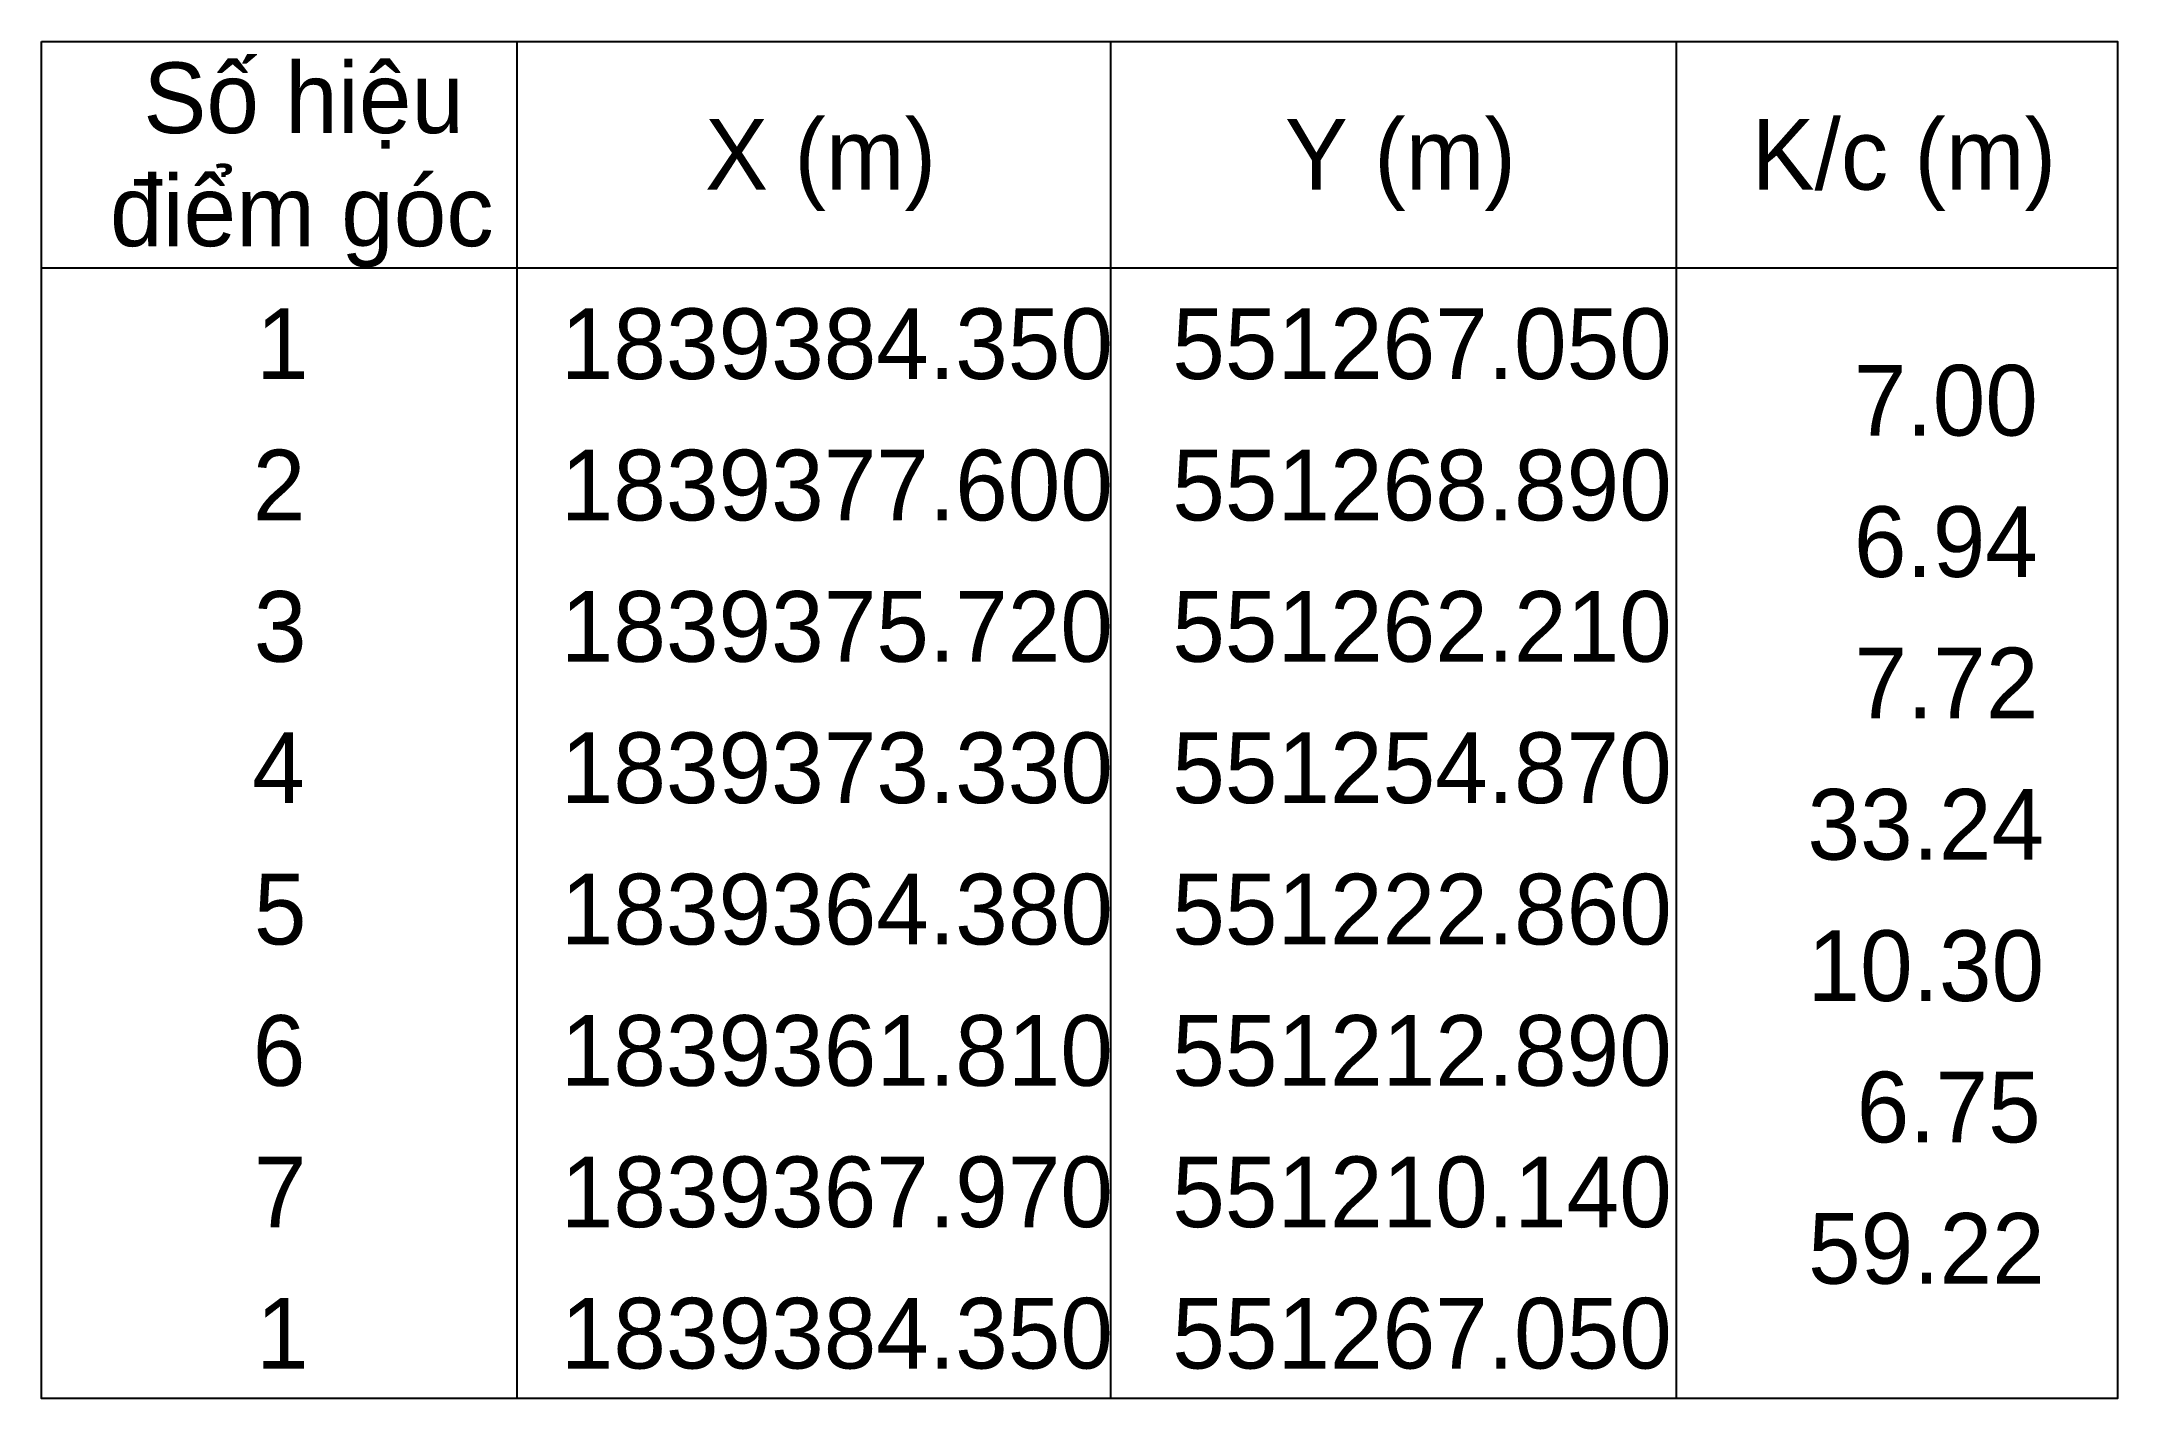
# Model space of a CAD drawing. Extents: x 550920 to 551535, y 1839316 to 1839468.
# Drawn here: x 551498.04 to 551534.74, y 1839390.07 to 1839414.07 of the extents above; entities that cross this region are included whole.
import ezdxf

# ---------------------------------------------------------------- set-up
doc = ezdxf.new("R2010")
doc.units = 0
doc.layers.add('Level 63', color=7, linetype='Continuous')

msp = doc.modelspace()

# ---------------------------------------------------------------- texts
at = {"layer": 'Level 63'}
for s, height, p in [('Số hiệu', 1.25, (551499.84, 1839412.45)), ('X (m)', 1.25, (551509.77, 1839411.45)), ('Y (m)', 1.25, (551520.02, 1839411.45)), ('K/c (m)', 1.25, (551528.27, 1839411.45)), ('điểm góc', 1.25, (551499.25, 1839410.45)), (' 1', 1.25, (551501.37, 1839408.1)), ('1839384.350', 1.24998, (551507.22, 1839408.1)), ('551267.050', 1.25, (551518.03, 1839408.1)), ('7.00', 1.25, (551530.08, 1839407.1)), (' 2', 1.25, (551501.31, 1839405.6)), ('1839377.600', 1.24998, (551507.22, 1839405.6)), ('551268.890', 1.25, (551518.03, 1839405.6)), ('6.94', 1.25, (551530.08, 1839404.6)), (' 3', 1.25, (551501.33, 1839403.1)), ('1839375.720', 1.24998, (551507.22, 1839403.1)), ('551262.210', 1.25, (551518.03, 1839403.1)), ('7.72', 1.25, (551530.09, 1839402.1)), (' 4', 1.25, (551501.3, 1839400.6)), ('1839373.330', 1.24998, (551507.22, 1839400.6)), ('551254.870', 1.25, (551518.03, 1839400.6)), ('33.24', 1.25, (551529.26, 1839399.6)), (' 5', 1.25, (551501.33, 1839398.1)), ('1839364.380', 1.24998, (551507.22, 1839398.1)), ('551222.860', 1.25, (551518.03, 1839398.1)), ('10.30', 1.25, (551529.26, 1839397.1)), (' 6', 1.25, (551501.31, 1839395.6)), ('1839361.810', 1.24998, (551507.22, 1839395.6)), ('551212.890', 1.25, (551518.03, 1839395.6)), ('6.75', 1.25, (551530.13, 1839394.6)), (' 7', 1.25, (551501.33, 1839393.1)), ('1839367.970', 1.24998, (551507.22, 1839393.1)), ('551210.140', 1.25, (551518.03, 1839393.1)), ('59.22', 1.25, (551529.27, 1839392.1)), (' 1', 1.25, (551501.37, 1839390.6)), ('1839384.350', 1.24998, (551507.22, 1839390.6)), ('551267.050', 1.25, (551518.03, 1839390.6))]:
    msp.add_text(s, height=height, dxfattribs=at).set_placement(p)

# ---------------------------------------------------------------- linework, layer by layer
at = {"layer": 'Level 63'}
for p, q in [((551506.44, 1839414.07), (551506.44, 1839390.07)), ((551516.94, 1839414.07), (551516.94, 1839390.07)), ((551526.94, 1839414.07), (551526.94, 1839390.07)), ((551498.04, 1839410.07), (551534.74, 1839410.07))]:
    msp.add_line(p, q, dxfattribs=at)
msp.add_lwpolyline([(551498.04, 1839414.07), (551534.74, 1839414.07), (551534.74, 1839390.07), (551498.04, 1839390.07)], close=True, dxfattribs=at)

msp.set_redraw_order([(e.dxf.handle, doc.entitydb.next_handle()) for e in msp.query("TEXT MTEXT ATTDEF DIMENSION ARC_DIMENSION")])  # texts and dimensions are drawn at this point

doc.saveas('drawing.dxf')
